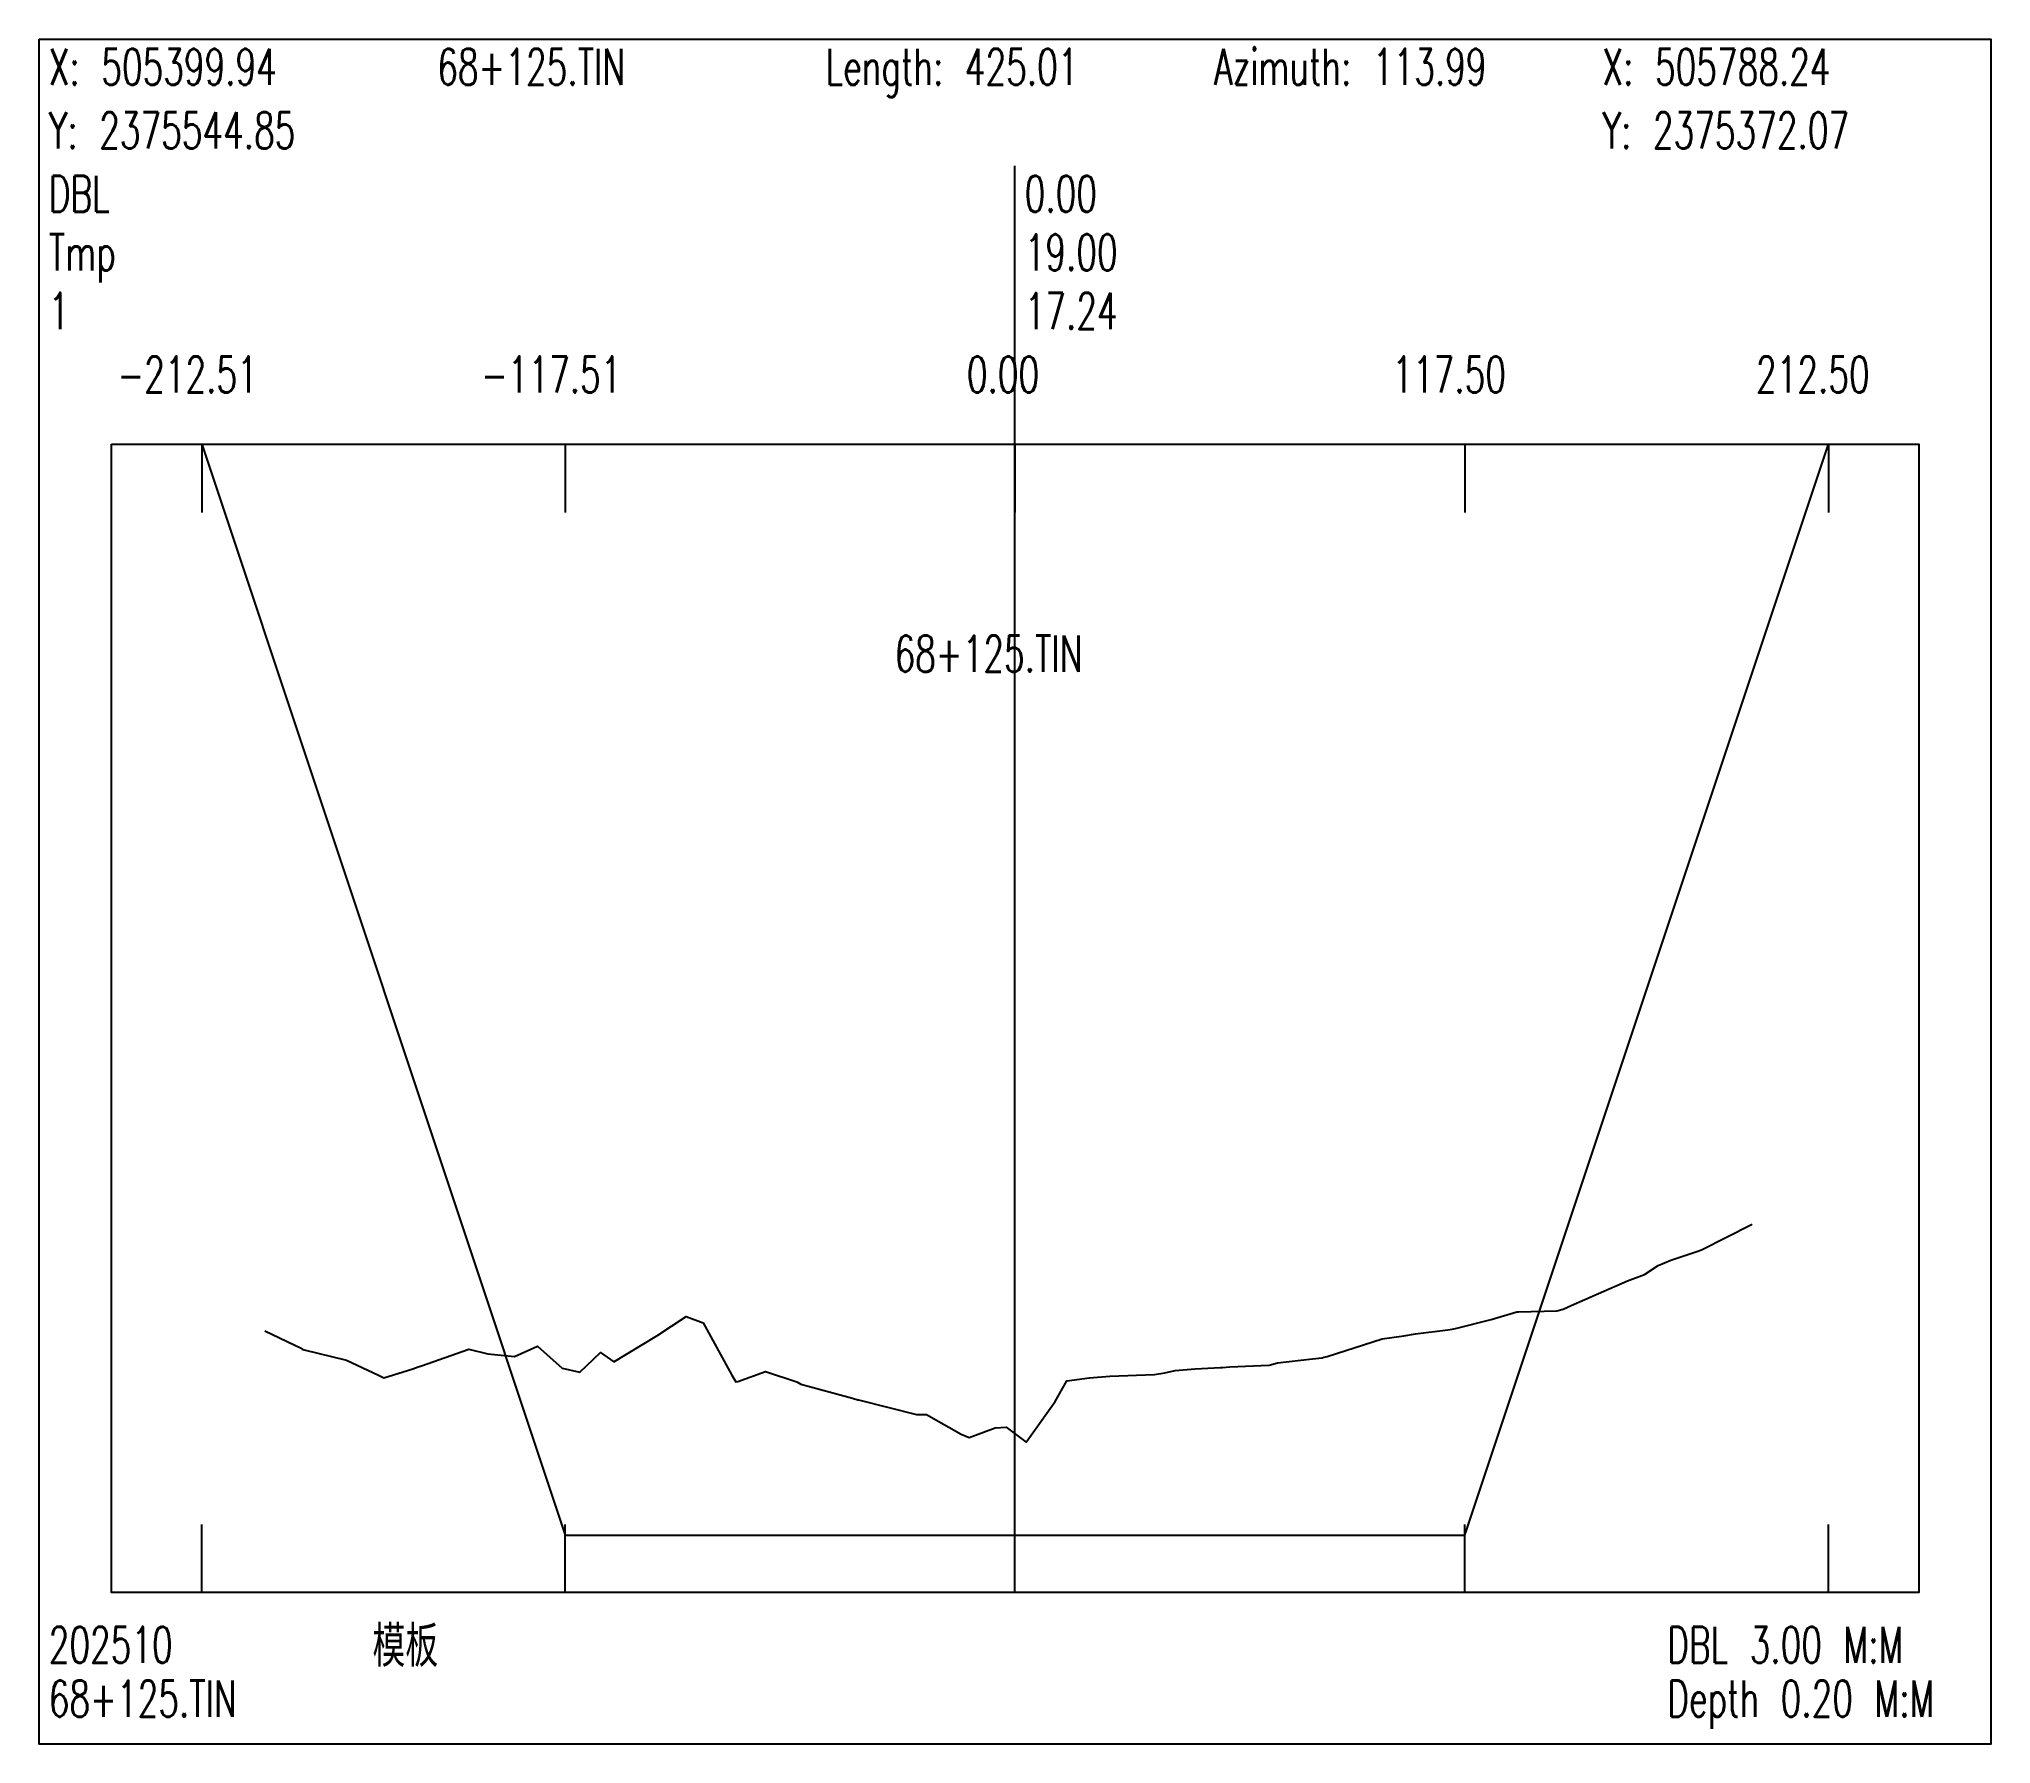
# Model space of a CAD drawing. Extents: x 1 to 171, y -4454 to 0.
# Drawn here: x 1 to 171, y -2375.6 to -2227.2 of the extents above; entities that cross this region are included whole.
import ezdxf

# ---------------------------------------------------------------- set-up
doc = ezdxf.new("R2010")
doc.units = 0
doc.header["$MEASUREMENT"] = 0
doc.layers.add('LABELS', color=7, linetype='Continuous')
doc.layers.add('XSECTION', color=7, linetype='Continuous')
doc.styles.get("Standard").update_dxf_attribs({"font": 'txt.shx'})

msp = doc.modelspace()

# ---------------------------------------------------------------- texts
at = {"layer": 'LABELS', "color": 0, "width": 0.666667}
for s, height, p in [('X: 505399.94', 3.1482, (1.85, -2231.15)), ('68+125.TIN', 3.148, (35.68, -2231.15)), ('Length: 425.01', 3.1482, (69.51, -2231.15)), ('Azimuth: 113.99', 3.1482, (103.34, -2231.15)), ('X: 505788.24', 3.1482, (137.17, -2231.15)), ('Y: 2375544.85', 3.1482, (1.85, -2236.68)), ('Y: 2375372.07', 3.1482, (137.17, -2236.68)), ('DBL', 3.148, (1.85, -2242.2)), ('0.00', 3.148, (86.85, -2242.2)), ('0.00', 3.148, (86.85, -2242.2)), ('Tmp', 3.148, (1.85, -2247.3)), ('19.00', 3.148, (86.85, -2247.3)), ('19.00', 3.148, (86.85, -2247.3)), ('-212.51', 3.148, (7.82, -2257.93)), ('-117.51', 3.148, (39.49, -2257.93)), ('0.00', 3.148, (81.81, -2257.93)), ('117.50', 3.148, (118.87, -2257.93)), ('212.50', 3.148, (150.54, -2257.93)), ('68+125.TIN', 3.148, (75.51, -2282.25)), ('模板', 3.148, (30.04, -2368.56)), ('DBL 3.00 M:M', 3.1482, (142.81, -2368.56)), ('68+125.TIN', 3.148, (1.85, -2373.24)), ('Depth 0.20 M:M', 3.1482, (142.81, -2373.24))]:
    msp.add_text(s, height=height, dxfattribs=at).set_placement(p)
at = {"layer": 'LABELS', "color": 1, "width": 0.666667}
for s, height, p in [('1', 3.15, (1.85, -2252.4)), ('17.24', 3.148, (86.85, -2252.4)), ('17.24', 3.148, (86.85, -2252.4)), ('202510', 3.148, (1.85, -2368.56))]:
    msp.add_text(s, height=height, dxfattribs=at).set_placement(p)

# ---------------------------------------------------------------- linework, layer by layer
at = {"layer": 'XSECTION', "color": 0, "linetype": 'Continuous'}
for points in [[(1, -2227.15), (171, -2227.15), (171, -2375.62), (1, -2375.62), (1, -2227.15)], [(86, -2362.44), (86, -2238.2)], [(86, -2362.44), (86, -2238.2)], [(7.3, -2262.44), (164.71, -2262.44), (164.71, -2362.44), (7.3, -2362.44), (7.3, -2262.44)], [(15.17, -2262.44), (15.17, -2268.38)], [(15.17, -2262.44), (46.83, -2357.44)], [(15.17, -2262.44), (46.83, -2357.44)], [(46.83, -2262.44), (46.83, -2268.38)], [(86, -2262.44), (86, -2268.38)], [(125.17, -2262.44), (125.17, -2268.38)], [(125.17, -2357.44), (156.84, -2262.44)], [(125.17, -2357.44), (156.84, -2262.44)], [(156.84, -2262.44), (156.84, -2268.38)], [(15.17, -2362.44), (15.17, -2356.5)], [(46.83, -2362.44), (46.83, -2356.5)], [(46.83, -2357.44), (86, -2357.44)], [(46.83, -2357.44), (46.83, -2357.44)], [(46.83, -2357.44), (86, -2357.44)], [(86, -2362.44), (86, -2356.5)], [(86, -2357.44), (125.17, -2357.44)], [(86, -2357.44), (125.17, -2357.44)], [(125.17, -2362.44), (125.17, -2356.5)], [(125.17, -2357.44), (125.17, -2357.44)], [(156.84, -2362.44), (156.84, -2356.5)]]:
    msp.add_lwpolyline(points, dxfattribs=at)
at = {"layer": 'XSECTION', "color": 1, "linetype": 'Continuous'}
msp.add_lwpolyline([(20.66, -2339.64), (23.89, -2341.19), (23.93, -2341.24), (24.08, -2341.29), (27.77, -2342.19), (30.56, -2343.49), (31.03, -2343.74), (33.56, -2342.94), (34.02, -2342.79), (34.32, -2342.69), (38.44, -2341.24), (40.08, -2341.64), (42.4, -2341.89), (44.4, -2340.99), (46.55, -2342.89), (48.09, -2343.24), (49.89, -2341.54), (51.06, -2342.34), (54.81, -2340.09), (57.36, -2338.39), (58.83, -2338.94), (61.34, -2343.49), (61.7, -2344.09), (61.86, -2344.04), (64.27, -2343.19), (67.01, -2344.09), (67.34, -2344.29), (71.85, -2345.49), (72.31, -2345.64), (72.36, -2345.64), (72.38, -2345.64), (77.42, -2346.94), (78.28, -2346.94), (81.32, -2348.64), (82, -2348.94), (84.26, -2348.09), (85.22, -2348.04), (86.98, -2349.34), (89.51, -2345.79), (90.53, -2343.99), (92.48, -2343.74), (94.27, -2343.59), (98.14, -2343.44), (99.05, -2343.29), (99.96, -2343.09), (101.69, -2342.94), (103.91, -2342.84), (104.08, -2342.84), (104.7, -2342.79), (108.13, -2342.64), (108.86, -2342.44), (111.91, -2342.09), (112.75, -2341.99), (112.91, -2341.94), (113.19, -2341.89), (117.97, -2340.34), (119.88, -2340.09), (120.89, -2339.89), (123.69, -2339.54), (124.08, -2339.49), (124.36, -2339.44), (127.46, -2338.64), (129.71, -2337.99), (129.86, -2337.99), (133.2, -2337.89), (133.73, -2337.74), (134.44, -2337.44), (136.81, -2336.39), (139.34, -2335.29), (140.82, -2334.74), (142.03, -2333.94), (143.11, -2333.49), (145.39, -2332.74), (145.78, -2332.59), (150.15, -2330.39), (150.19, -2330.39), (150.19, -2330.39)], dxfattribs=at)

msp.set_redraw_order([(e.dxf.handle, doc.entitydb.next_handle()) for e in msp.query("TEXT MTEXT ATTDEF DIMENSION ARC_DIMENSION")])  # texts and dimensions are drawn at this point

doc.saveas('drawing.dxf')
